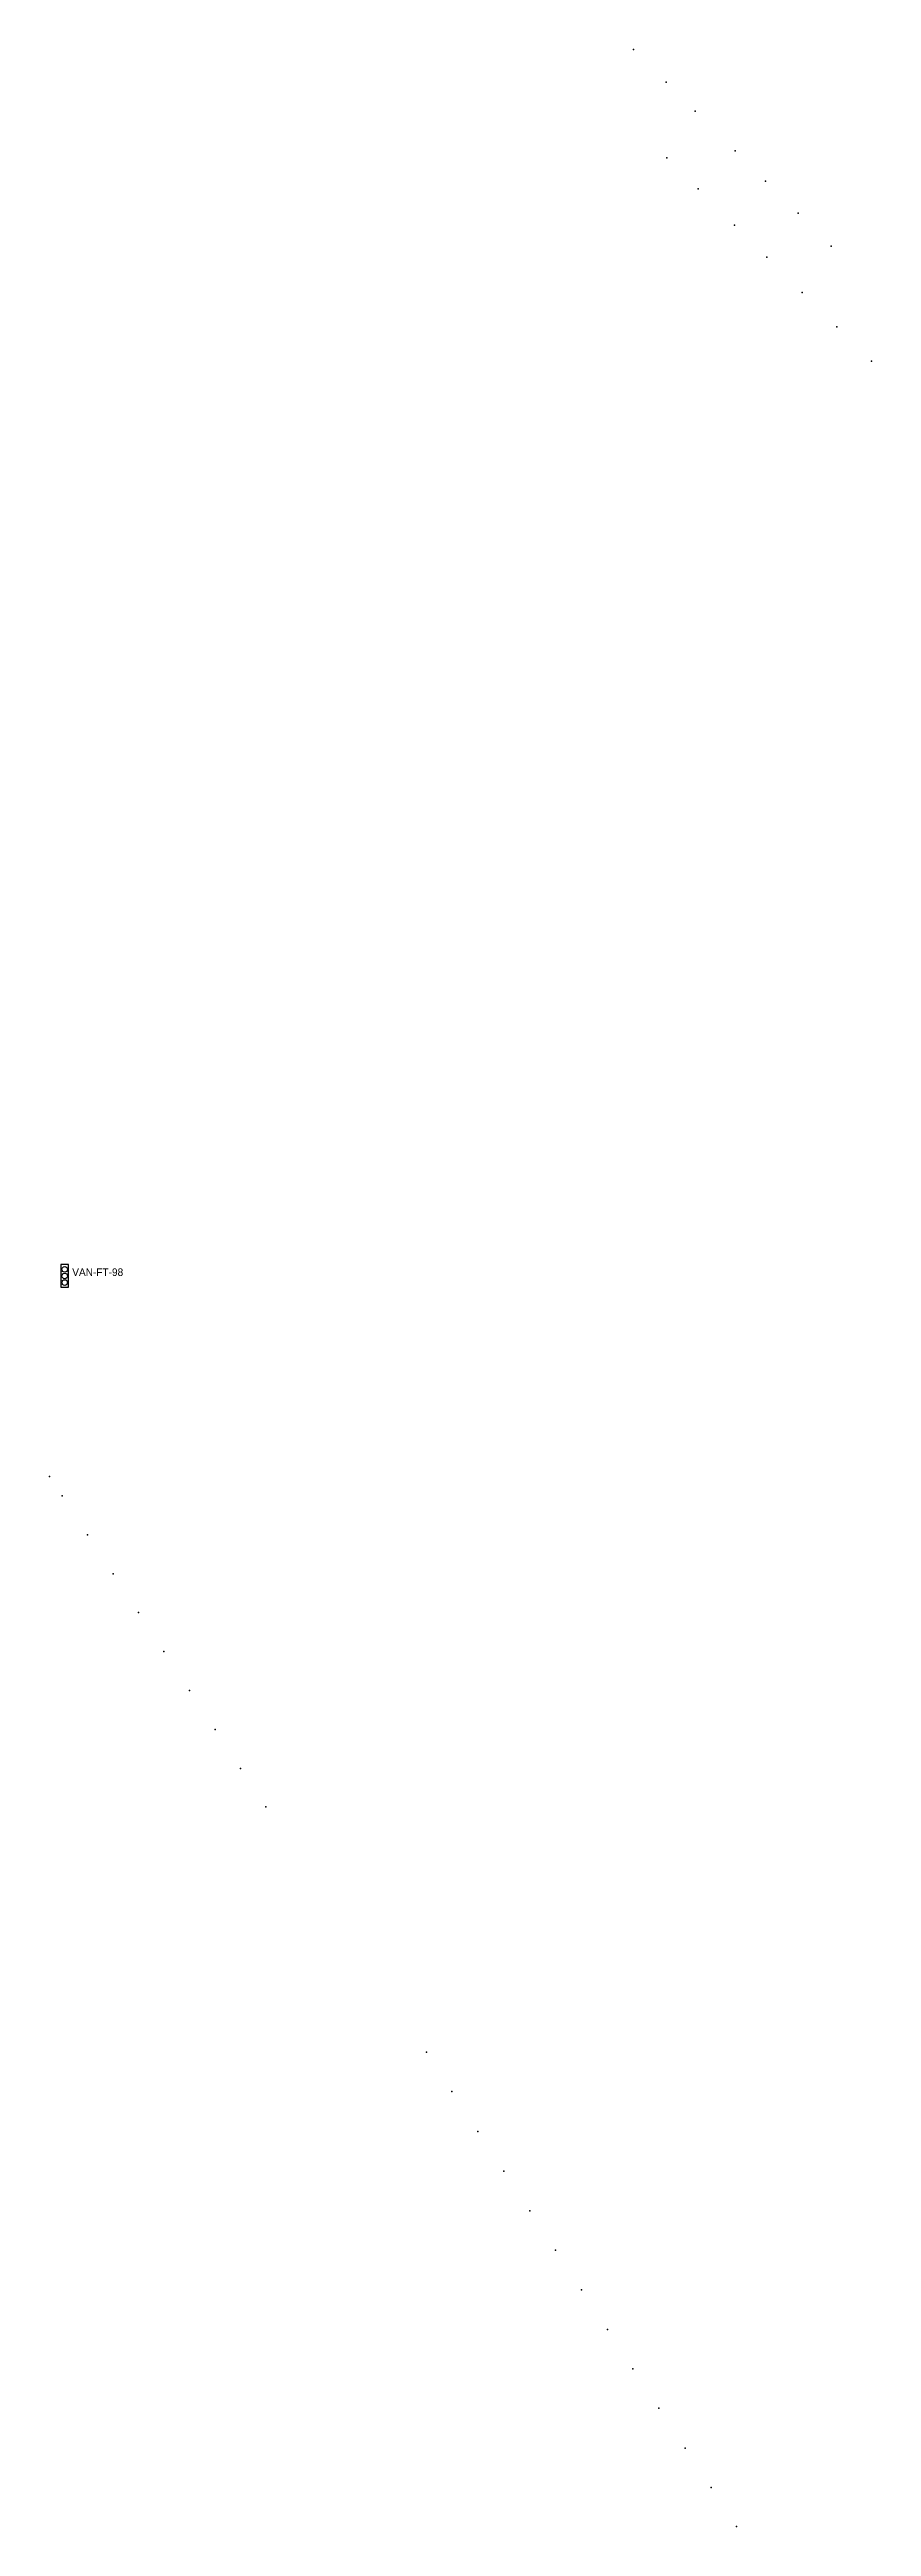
# Model space of a CAD drawing. Header units: inches. Extents: x 486474 to 494239, y 5455982 to 5460069.
# Drawn here: x 489950 to 490169, y 5458337 to 5458994 of the extents above; entities that cross this region are included whole.
import ezdxf

# ---------------------------------------------------------------- set-up
doc = ezdxf.new("R2010")
doc.units = ezdxf.units.IN
doc.header["$MEASUREMENT"] = 0
doc.layers.add('Parking Meters', color=10, linetype='Continuous')
doc.layers.add('Traffic Signals', color=10, linetype='Continuous')

msp = doc.modelspace()

# ---------------------------------------------------------------- texts
at = {"layer": 'Traffic Signals', "color": 1}
msp.add_text('VAN-FT-98', height=2, dxfattribs=at).set_placement((489956.44, 5458668.66))

# ---------------------------------------------------------------- linework, layer by layer
at = {"layer": 'Parking Meters', "color": 7}
for p in [(490105.34, 5458993.84), (490105.34, 5458993.84), (490114.02, 5458985.19), (490114.02, 5458985.19), (490121.78, 5458977.47), (490121.78, 5458977.47), (490114.21, 5458965.09), (490114.21, 5458965.09), (490132.33, 5458966.97), (490132.33, 5458966.97), (490122.52, 5458956.91), (490122.52, 5458956.91), (490140.4, 5458958.95), (490140.4, 5458958.95), (490149.05, 5458950.41), (490149.05, 5458950.41), (490132.21, 5458947.26), (490132.21, 5458947.26), (490157.84, 5458941.7), (490157.84, 5458941.7), (490140.77, 5458938.75), (490140.77, 5458938.75), (490150.1, 5458929.46), (490150.1, 5458929.46), (490159.32, 5458920.32), (490159.32, 5458920.32), (490168.54, 5458911.23), (489950.4, 5458615.48), (489953.8, 5458610.33), (489953.8, 5458610.33), (489960.51, 5458600.05), (489960.51, 5458600.05), (489967.3, 5458589.72), (489967.3, 5458589.72), (489974.06, 5458579.44), (489974.06, 5458579.44), (489980.72, 5458569.09), (489980.72, 5458569.09), (489987.59, 5458558.77), (489987.59, 5458558.77), (489994.34, 5458548.4), (489994.34, 5458548.4), (490001.06, 5458538.05), (490001.06, 5458538.05), (490007.78, 5458527.88), (490007.78, 5458527.88), (490050.46, 5458462.81), (490050.46, 5458462.81), (490057.16, 5458452.45), (490057.16, 5458452.45), (490064.1, 5458441.79), (490064.1, 5458441.79), (490070.99, 5458431.27), (490070.99, 5458431.27), (490077.86, 5458420.8), (490077.86, 5458420.8), (490084.67, 5458410.36), (490084.67, 5458410.36), (490091.56, 5458399.86), (490091.56, 5458399.86), (490098.45, 5458389.32), (490098.45, 5458389.32), (490105.22, 5458378.9), (490105.22, 5458378.9), (490112.14, 5458368.46), (490112.14, 5458368.46), (490119.09, 5458357.85), (490119.09, 5458357.85), (490125.96, 5458347.41), (490125.96, 5458347.41), (490132.67, 5458337.09), (490132.67, 5458337.09)]:
    msp.add_point(p, dxfattribs=at)
at = {"layer": 'Traffic Signals', "color": 1}
msp.add_lwpolyline([(489953.44, 5458665.66), (489955.44, 5458665.66), (489955.44, 5458671.66), (489953.44, 5458671.66)], close=True, dxfattribs=at)
for centre in [(489954.44, 5458670.41), (489954.44, 5458668.66), (489954.44, 5458666.91)]:
    msp.add_circle(centre, 0.75, dxfattribs=at)

msp.set_redraw_order([(e.dxf.handle, doc.entitydb.next_handle()) for e in msp.query("TEXT MTEXT ATTDEF DIMENSION ARC_DIMENSION")])  # texts and dimensions are drawn at this point

doc.saveas('drawing.dxf')
